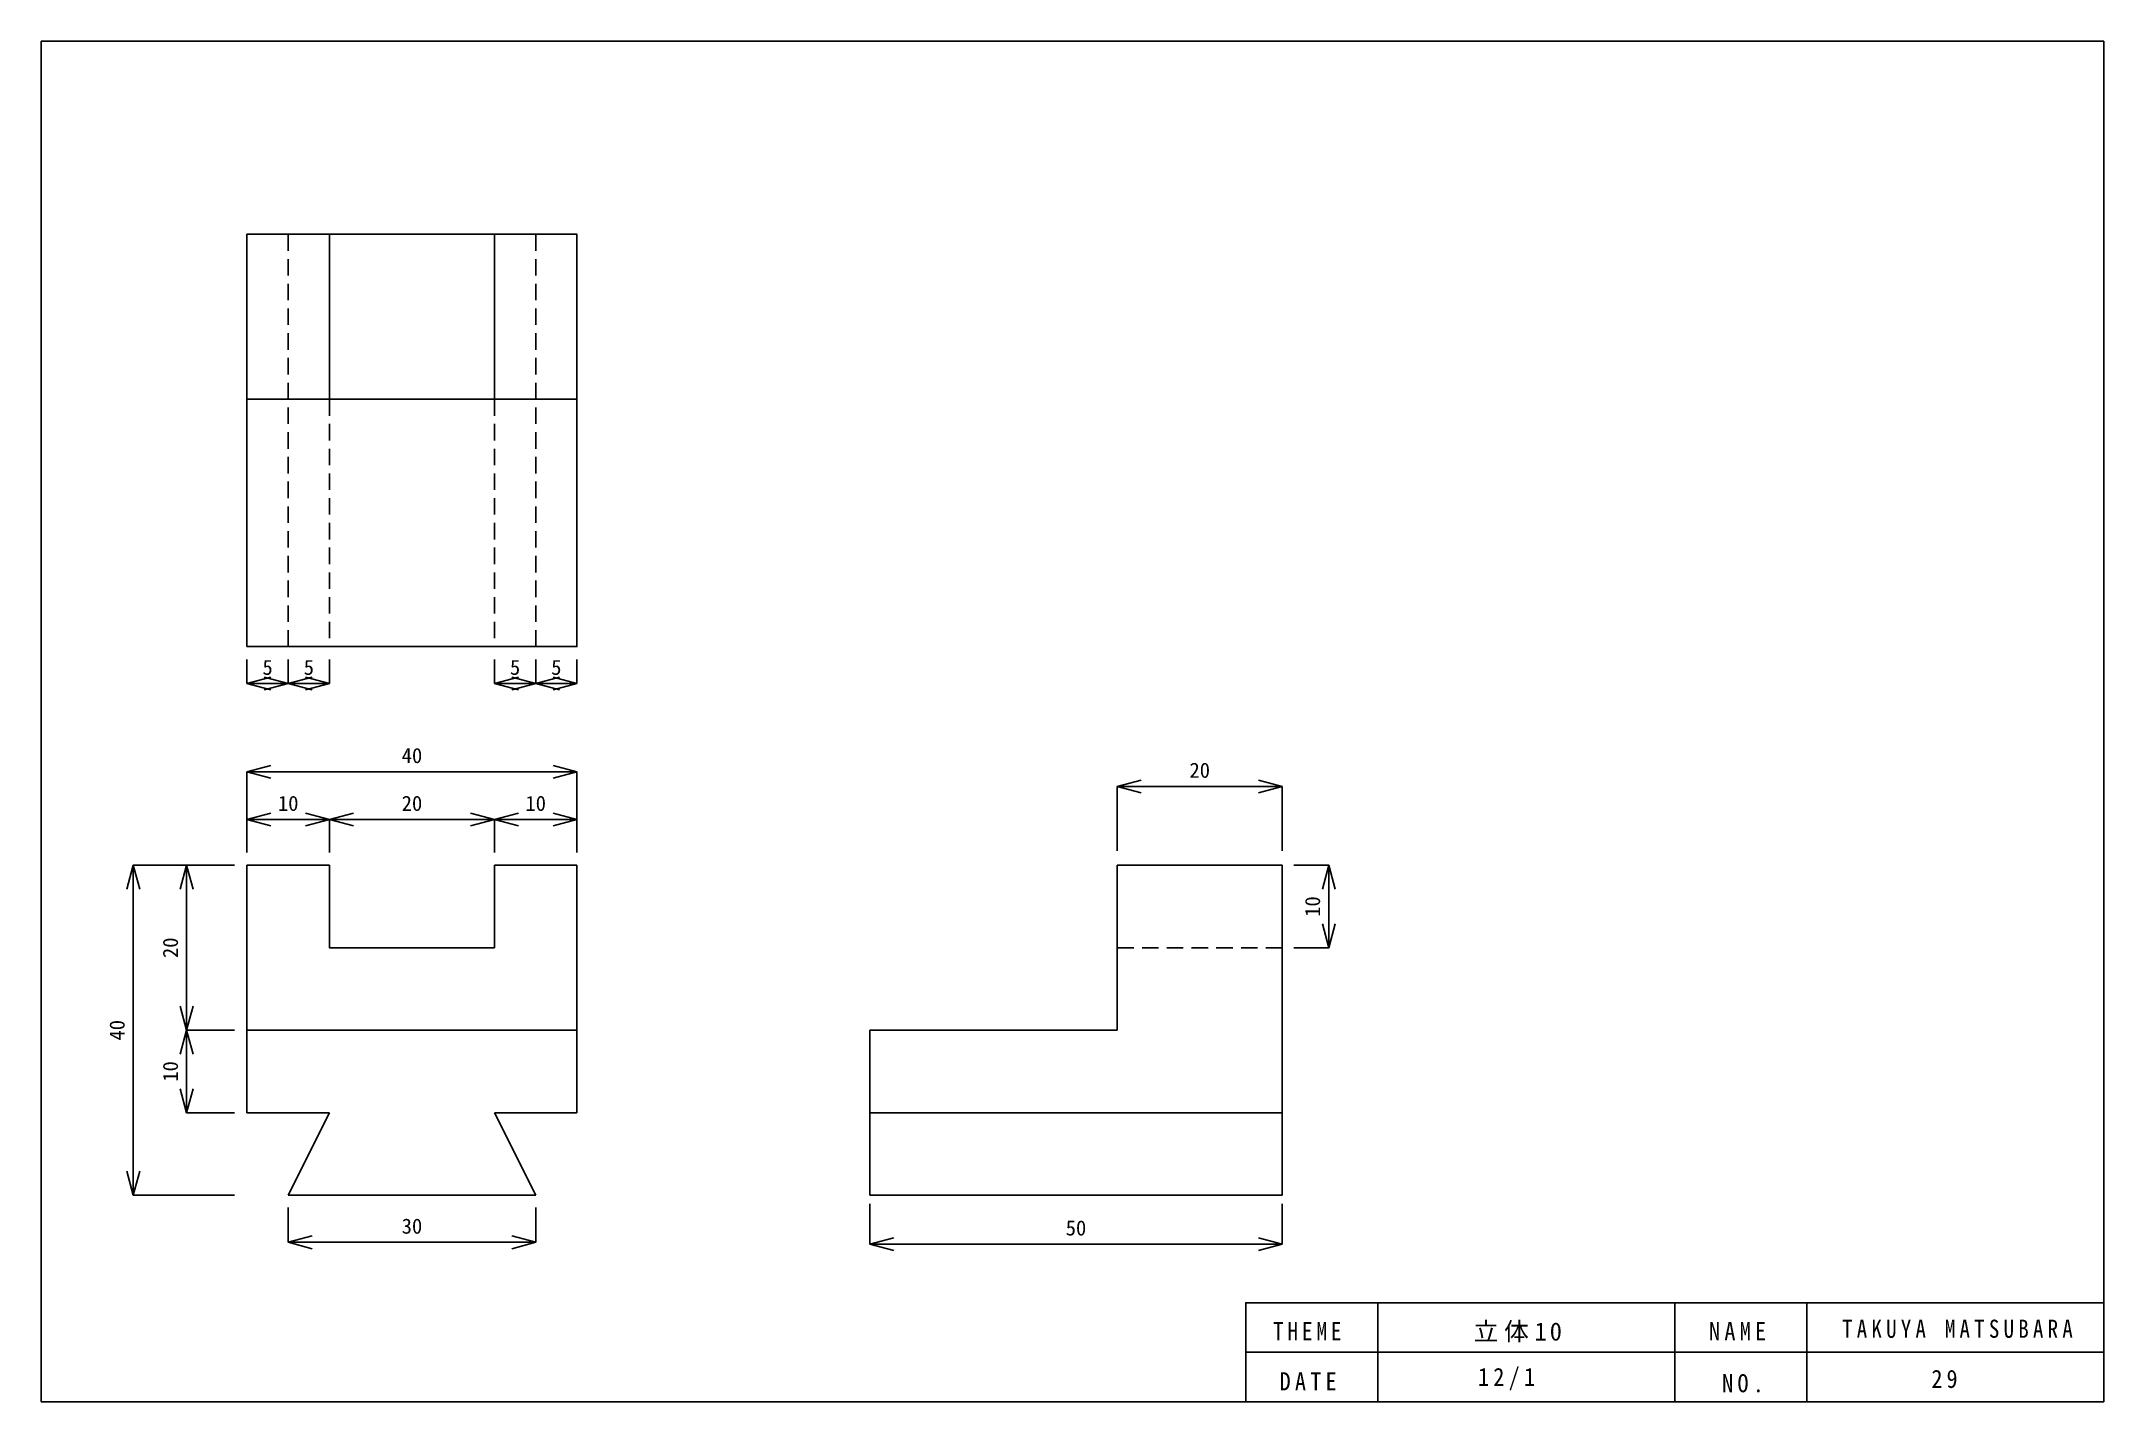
# Model space of a CAD drawing. Units: millimetres on the paper. Extents: x -1924 to 2076, y -2069 to 1931.
# Drawn here: x -129.8 to 120.2, y -77.7 to 87.3 of the extents above; entities that cross this region are included whole.
import ezdxf
from ezdxf.enums import TextEntityAlignment as Align

# ---------------------------------------------------------------- set-up
doc = ezdxf.new("R2010")
doc.units = ezdxf.units.MM
doc.linetypes.add('DASHED2', pattern=[3, 2, -1])
for name, color, linetype in [('0-0_外形線', 7, 'Continuous'), ('0-2_かくれ線', 1, 'DASHED2'), ('0-3_寸法線', 3, 'Continuous')]:
    doc.layers.add(name, color=color, linetype=linetype)
doc.styles.add('ＭＳ ゴシック', font='')
doc.styles.get('ＭＳ ゴシック').set_extended_font_data('MS Gothic')

msp = doc.modelspace()

# ---------------------------------------------------------------- texts
at = {"layer": '0-0_外形線', "char_height": 2.199, "attachment_point": 7, "style": 'ＭＳ ゴシック'}
for s, insert in [('\\T1.38;\\W0.85;THEME', (19.553, -70.286)), ('\\T1.23;立体10', (43.863, -70.551)), ('\\T1.38;\\W0.9;NAME', (72.4, -70.286)), ('\\T1.4;\\W0.85;TAKUYA\\~MATSUBARA', (88.519, -70.022)), ('\\T1.38;\\W0.9;DATE', (20.346, -76.364)), ('\\T1.38;\\W0.9;12/1', (44.391, -76.364)), ('\\T1.38;\\W0.9;NO.', (73.986, -76.628)), ('\\T1.36;\\W0.9;29', (99.352, -76.1))]:
    msp.add_mtext(s, dxfattribs=dict(at, insert=insert))
at = {"layer": '0-3_寸法線', "color": 4, "style": 'ＭＳ ゴシック'}
for s, p in [('5', (-102.944, 9.863)), ('5', (-97.944, 9.863)), ('5', (-72.944, 9.863)), ('5', (-67.944, 9.863)), ('40', (-86.069, -0.838)), ('20', (9.42, -2.621)), ('10', (-101.069, -6.634)), ('20', (-86.069, -6.634)), ('10', (-71.069, -6.634)), ('30', (-86.069, -57.908)), ('50', (-5.58, -58.131))]:
    msp.add_text(s, height=1.833, dxfattribs=at).set_placement(p, align=Align.BOTTOM_LEFT)
for s, p in [('10', (25.806, -18.933)), ('20', (-112.634, -23.933)), ('40', (-119.099, -33.933)), ('10', (-112.634, -38.933))]:
    msp.add_text(s, height=1.833, rotation=90, dxfattribs=at).set_placement(p, align=Align.BOTTOM_LEFT)

# ---------------------------------------------------------------- linework, layer by layer
at = {"layer": '0-0_外形線'}
for p, q in [((-104.819, 43.843), (-104.819, 63.843)), ((-64.819, 43.843), (-104.819, 43.843)), ((-104.819, -12.683), (-94.819, -12.683)), ((-94.819, -12.683), (-94.819, -22.683)), ((-74.819, -12.683), (-64.819, -12.683)), ((-64.819, -12.683), (-64.819, -42.683)), ((-94.819, -32.683), (-64.819, -32.683)), ((-29.33, -32.683), (-29.33, -42.683)), ((0.67, -32.683), (-29.33, -32.683)), ((-104.819, -42.683), (-94.819, -42.683)), ((-94.819, -42.683), (-104.819, -42.683)), ((-94.819, -42.683), (-99.819, -52.683)), ((-64.819, -42.683), (-74.819, -42.683)), ((-64.819, -42.683), (-74.819, -42.683)), ((-74.819, -42.683), (-69.819, -52.683)), ((-99.819, -52.683), (-69.819, -52.683))]:
    msp.add_line(p, q, dxfattribs=at)
for points in [[(-129.756, -77.744), (120.244, -77.744), (120.244, 87.256), (-129.756, 87.256)], [(-104.819, 13.843), (-64.819, 13.843), (-64.819, 63.843), (-104.819, 63.843)], [(-104.819, 43.843), (-104.819, 63.843), (-94.819, 63.843), (-94.819, 43.843)], [(-64.819, 63.843), (-74.819, 63.843), (-74.819, 43.843), (-64.819, 43.843)], [(-29.33, -52.683), (20.67, -52.683), (20.67, -42.683), (-29.33, -42.683)], [(32.244, -71.744), (16.244, -71.744), (16.244, -65.744), (32.244, -65.744)], [(68.244, -71.744), (32.244, -71.744), (32.244, -65.744), (68.244, -65.744)], [(84.244, -71.744), (68.244, -71.744), (68.244, -65.744), (84.244, -65.744)], [(120.244, -71.744), (84.244, -71.744), (84.244, -65.744), (120.244, -65.744)], [(32.244, -77.744), (16.244, -77.744), (16.244, -71.744), (32.244, -71.744)], [(68.244, -77.744), (32.244, -77.744), (32.244, -71.744), (68.244, -71.744)], [(84.244, -77.744), (68.244, -77.744), (68.244, -71.744), (84.244, -71.744)], [(120.244, -77.744), (84.244, -77.744), (84.244, -71.744), (120.244, -71.744)]]:
    msp.add_lwpolyline(points, close=True, dxfattribs=at)
for points in [[(-104.819, 63.843), (-64.819, 63.843), (-64.819, 43.843)], [(-104.819, -42.683), (-104.819, -12.683), (-94.819, -12.683)], [(-94.819, -32.683), (-104.819, -32.683), (-104.819, -12.683)], [(-74.819, -12.683), (-74.819, -22.683), (-94.819, -22.683), (-94.819, -12.683)], [(0.67, -32.683), (0.67, -12.683), (20.67, -12.683), (20.67, -32.683)], [(-29.33, -42.683), (20.67, -42.683), (20.67, -32.683)]]:
    msp.add_lwpolyline(points, dxfattribs=at)
msp.add_circle((75.571, -69.23), 2000, dxfattribs=at)
at = {"layer": '0-2_かくれ線'}
for p, q in [((-99.819, 63.843), (-99.819, 13.843)), ((-69.819, 63.843), (-69.819, 13.843)), ((-94.819, 43.843), (-94.819, 13.843)), ((-74.819, 43.843), (-74.819, 13.843)), ((0.67, -22.683), (20.67, -22.683))]:
    msp.add_line(p, q, dxfattribs=at)
at = {"layer": '0-3_寸法線'}
for p, q in [((-104.819, 9.363), (-104.819, 12.261)), ((-104.819, 9.363), (-101.922, 10.14)), ((-99.819, 9.363), (-102.717, 10.14)), ((-99.819, 9.363), (-99.819, 12.261)), ((-99.819, 9.363), (-96.922, 10.14)), ((-94.819, 9.363), (-97.717, 10.14)), ((-94.819, 9.363), (-94.819, 12.261)), ((-74.819, 9.363), (-74.819, 12.261)), ((-74.819, 9.363), (-71.922, 10.14)), ((-69.819, 9.363), (-72.717, 10.14)), ((-69.819, 9.363), (-69.819, 12.261)), ((-69.819, 9.363), (-66.922, 10.14)), ((-64.819, 9.363), (-67.717, 10.14)), ((-64.819, 9.363), (-64.819, 12.261)), ((-104.819, 9.363), (-99.819, 9.363)), ((-104.819, 9.363), (-101.922, 8.587)), ((-99.819, 9.363), (-102.717, 8.587)), ((-99.819, 9.363), (-94.819, 9.363)), ((-99.819, 9.363), (-96.922, 8.587)), ((-94.819, 9.363), (-97.717, 8.587)), ((-74.819, 9.363), (-69.819, 9.363)), ((-74.819, 9.363), (-71.922, 8.587)), ((-69.819, 9.363), (-72.717, 8.587)), ((-69.819, 9.363), (-64.819, 9.363)), ((-69.819, 9.363), (-66.922, 8.587)), ((-64.819, 9.363), (-67.717, 8.587)), ((-104.819, -1.338), (-101.922, -0.561)), ((-104.819, -1.338), (-64.819, -1.338)), ((-104.819, -1.338), (-101.922, -2.114)), ((-104.819, -1.338), (-104.819, -11.146)), ((-64.819, -1.338), (-67.717, -0.561)), ((-64.819, -1.338), (-67.717, -2.114)), ((-64.819, -1.338), (-64.819, -11.146)), ((0.67, -3.121), (3.568, -2.345)), ((20.67, -3.121), (17.772, -2.345)), ((0.67, -3.121), (20.67, -3.121)), ((0.67, -3.121), (3.568, -3.897)), ((0.67, -3.121), (0.67, -10.924)), ((20.67, -3.121), (17.772, -3.897)), ((20.67, -3.121), (20.67, -10.924)), ((-104.819, -7.134), (-101.922, -6.357)), ((-104.819, -7.134), (-94.819, -7.134)), ((-104.819, -7.134), (-101.922, -7.91)), ((-104.819, -7.134), (-104.819, -11.146)), ((-94.819, -7.134), (-97.717, -6.357)), ((-94.819, -7.134), (-97.717, -7.91)), ((-94.819, -7.134), (-91.922, -6.357)), ((-94.819, -7.134), (-94.819, -11.146)), ((-94.819, -7.134), (-74.819, -7.134)), ((-94.819, -7.134), (-91.922, -7.91)), ((-74.819, -7.134), (-77.717, -6.357)), ((-74.819, -7.134), (-77.717, -7.91)), ((-74.819, -7.134), (-71.922, -6.357)), ((-74.819, -7.134), (-74.819, -11.146)), ((-74.819, -7.134), (-64.819, -7.134)), ((-74.819, -7.134), (-71.922, -7.91)), ((-64.819, -7.134), (-67.717, -6.357)), ((-64.819, -7.134), (-67.717, -7.91)), ((-64.819, -7.134), (-64.819, -11.146)), ((-118.599, -12.683), (-119.375, -15.581)), ((-118.599, -52.683), (-118.599, -12.683)), ((-118.599, -12.683), (-117.822, -15.581)), ((-118.599, -12.683), (-106.338, -12.683)), ((-112.134, -12.683), (-112.91, -15.581)), ((-112.134, -32.683), (-112.134, -12.683)), ((-112.134, -12.683), (-111.357, -15.581)), ((-112.134, -12.683), (-106.338, -12.683)), ((26.306, -12.683), (22.07, -12.683)), ((26.306, -12.683), (25.529, -15.581)), ((26.306, -22.683), (26.306, -12.683)), ((26.306, -12.683), (27.082, -15.581)), ((26.306, -22.683), (25.529, -19.785)), ((26.306, -22.683), (27.082, -19.785)), ((26.306, -22.683), (22.07, -22.683)), ((-112.134, -32.683), (-112.91, -29.785)), ((-112.134, -32.683), (-111.357, -29.785)), ((-112.134, -32.683), (-112.91, -35.581)), ((-112.134, -42.683), (-112.134, -32.683)), ((-112.134, -32.683), (-111.357, -35.581)), ((-112.134, -32.683), (-106.338, -32.683)), ((-112.134, -42.683), (-112.91, -39.785)), ((-112.134, -42.683), (-111.357, -39.785)), ((-112.134, -42.683), (-106.338, -42.683)), ((-118.599, -52.683), (-119.375, -49.785)), ((-118.599, -52.683), (-117.822, -49.785)), ((-118.599, -52.683), (-106.338, -52.683)), ((-99.819, -58.408), (-99.819, -54.172)), ((-69.819, -58.408), (-69.819, -54.172)), ((-29.33, -58.631), (-29.33, -53.726)), ((20.67, -58.631), (20.67, -53.726)), ((-99.819, -58.408), (-96.922, -57.631)), ((-99.819, -58.408), (-69.819, -58.408)), ((-99.819, -58.408), (-96.922, -59.184)), ((-69.819, -58.408), (-72.717, -57.631)), ((-69.819, -58.408), (-72.717, -59.184)), ((-29.33, -58.631), (-26.432, -57.854)), ((-29.33, -58.631), (20.67, -58.631)), ((-29.33, -58.631), (-26.432, -59.407)), ((20.67, -58.631), (17.772, -57.854)), ((20.67, -58.631), (17.772, -59.407))]:
    msp.add_line(p, q, dxfattribs=at)

msp.set_redraw_order([(e.dxf.handle, doc.entitydb.next_handle()) for e in msp.query("TEXT MTEXT ATTDEF DIMENSION ARC_DIMENSION")])  # texts and dimensions are drawn at this point

doc.saveas('drawing.dxf')
